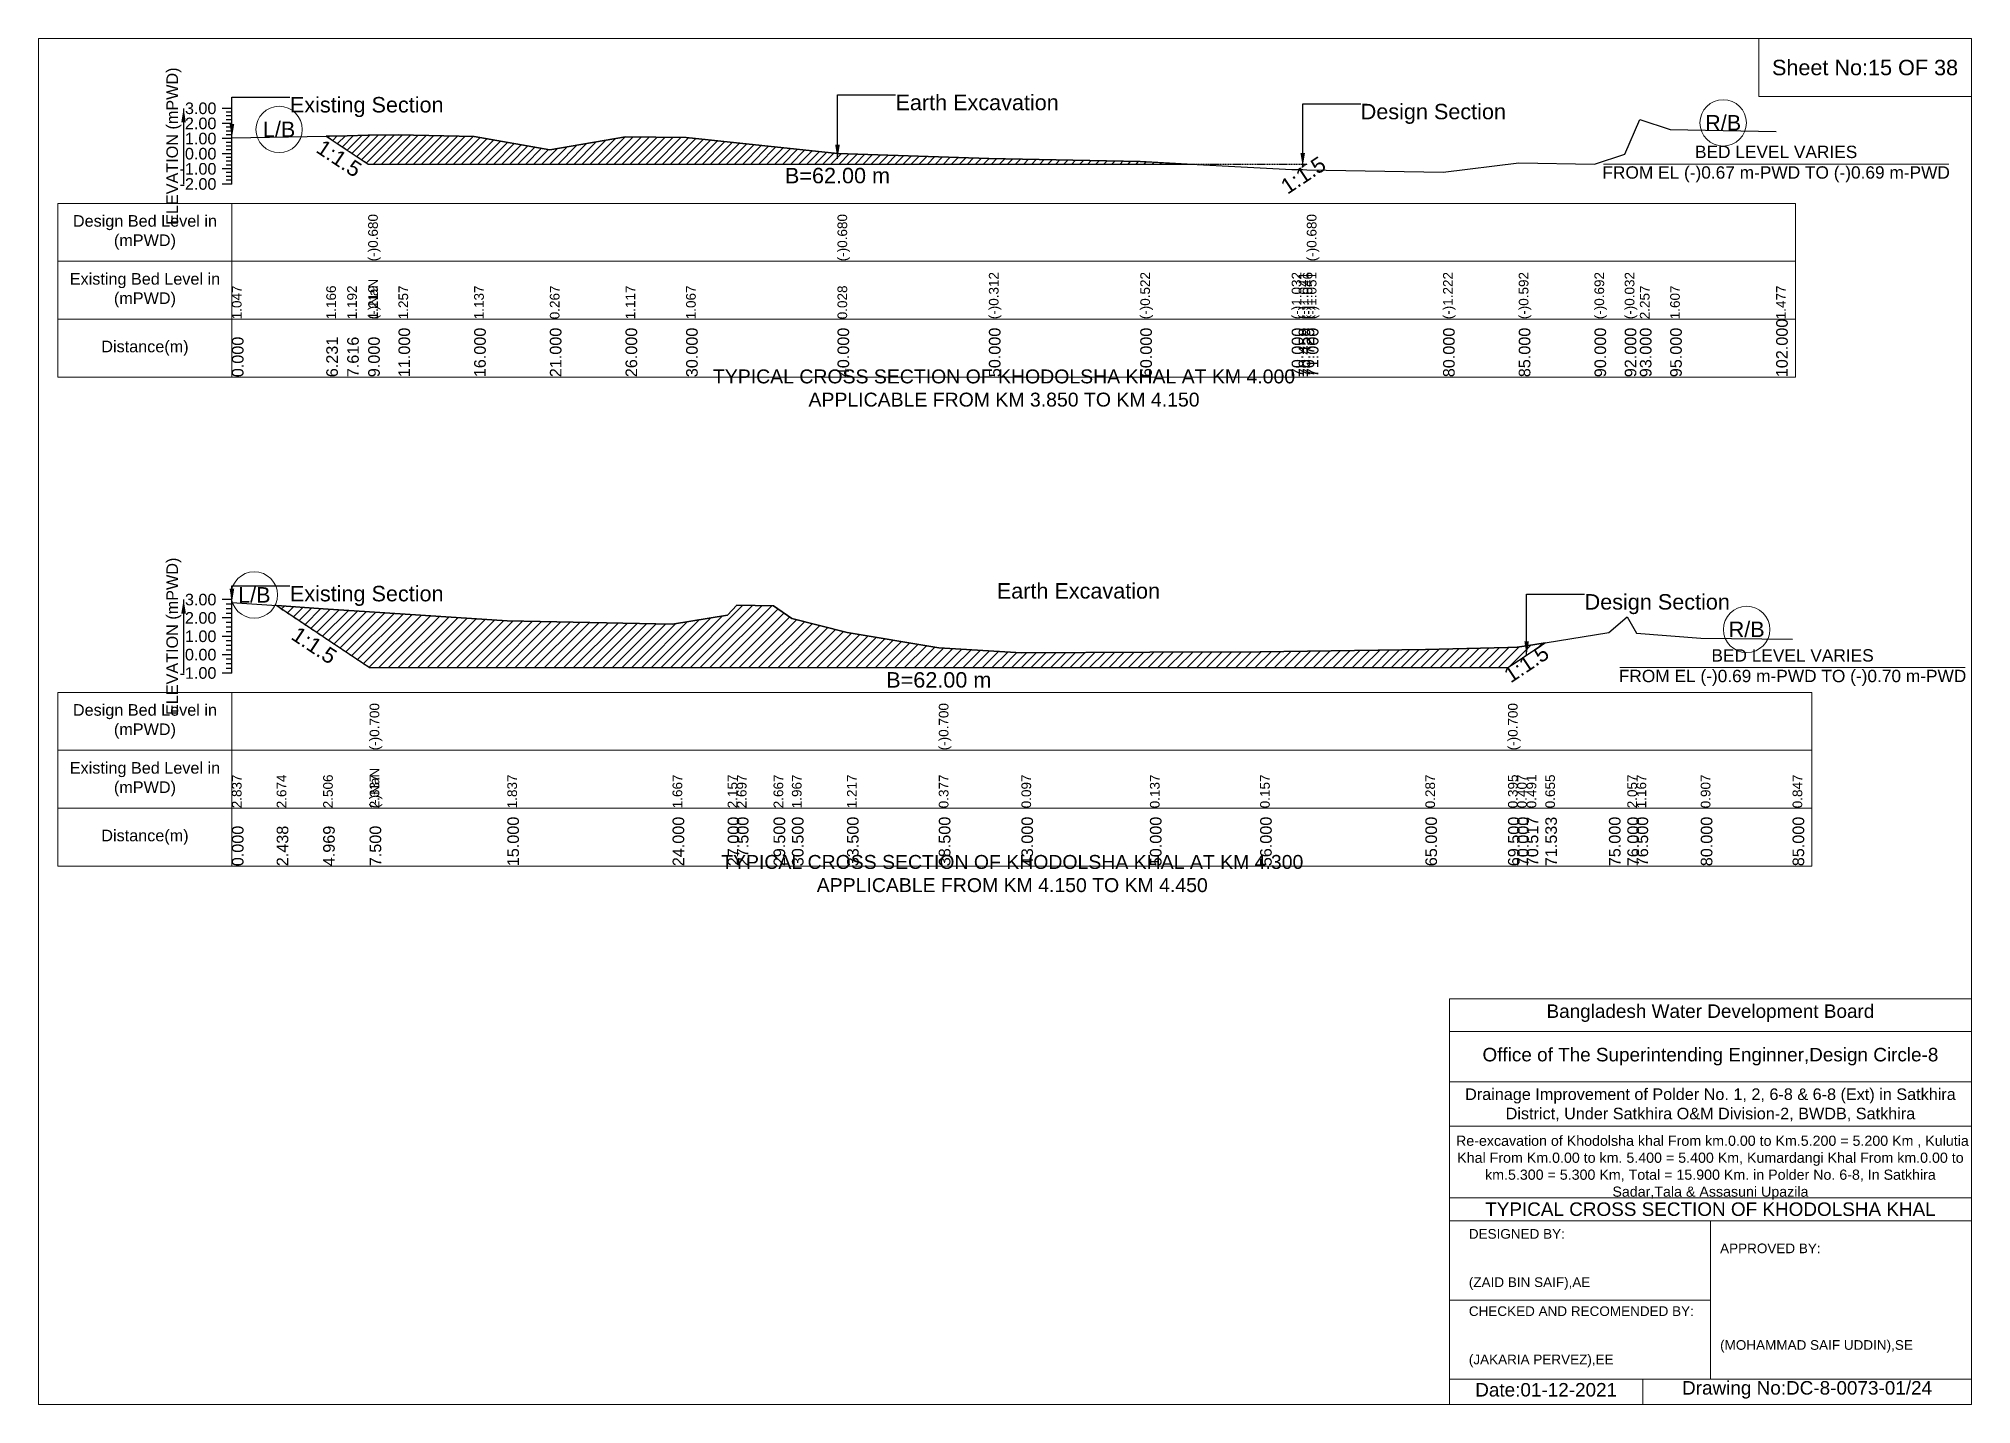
# Model space of a CAD drawing. Header units: inches. Extents: x 93000 to 476000, y -4242 to 0.
# Drawn here: x 240000 to 246000, y -4242 to 0 of the extents above; entities that cross this region are included whole.
import ezdxf

# ---------------------------------------------------------------- set-up
doc = ezdxf.new("R2010")
doc.units = ezdxf.units.IN
doc.header["$LTSCALE"] = 7
doc.header["$MEASUREMENT"] = 0
doc.linetypes.add('DASHED', pattern=[0.75, 0.5, -0.25])
for name, color, linetype, lineweight in [('Cross section Data Border', 7, 'Continuous', 9), ('Cross Section Labels', 7, 'Continuous', 9), ('Design_Bed_Level for Xsection', 7, 'DASHED', 25), ('Existing_Bed_Level for Xsection', 7, 'Continuous', 25), ('Long Section Labels', 7, 'Continuous', 9)]:
    doc.layers.add(name, color=color, linetype=linetype, lineweight=lineweight)
doc.styles.get("Standard").update_dxf_attribs({"font": 'arial.ttf'})
doc.dimstyles.get("Standard").update_dxf_attribs({"dimtxt": 0.18, "dimasz": 0.18, "dimexe": 0.18, "dimexo": 0.0625, "dimgap": 0.09, "dimtad": 0, "dimtih": 1, "dimtoh": 1, "dimdec": 4, "dimzin": 0, "dimdsep": 46, "dimtxsty": 'Standard', "dimcen": 0.09, "dimadec": 0, "dimazin": 0, "dimtfac": 1, "dimtdec": 4, "dimtofl": 0, "dimtmove": 0, "dimatfit": 3, "dimfxl": 1, "dimtolj": 1, "dimtzin": 0, "dimarcsym": 0})

msp = doc.modelspace()

# ---------------------------------------------------------------- texts
at = {"layer": 'Cross section Data Border', "attachment_point": 5}
for s, insert, char_height in [('Sheet No:15 OF 38', (245670, -90), 48), ('Bangladesh Water Development Board', (245190, -3027), 42), ('Office of The Superintending Enginner,Design Circle-8', (245190, -3162), 42)]:
    msp.add_mtext(s, dxfattribs=dict(at, insert=insert, char_height=char_height))
at = {"layer": 'Cross section Data Border'}
for s, insert, char_height, width, attachment_point in [('Design Bed Level in (mPWD)', (240330, -601.6), 36, 480, 5), ('Existing Bed Level in (mPWD)', (240330, -781.6), 36, 480, 5), ('Distance(m)', (240330, -961.6), 36, 480, 5), ('Design Bed Level in (mPWD)', (240330, -2120.5), 36, 480, 5), ('Existing Bed Level in (mPWD)', (240330, -2300.5), 36, 480, 5), ('Distance(m)', (240330, -2480.5), 36, 480, 5), ('Drainage Improvement of Polder No. 1, 2, 6-8 & 6-8 (Ext) in Satkhira District, Under Satkhira O&M Division-2, BWDB, Satkhira', (245190, -3312), 36, 1680, 5), (' Re-excavation of Khodolsha khal From km.0.00 to Km.5.200 = 5.200 Km , Kulutia Khal From Km.0.00 to km. 5.400 = 5.400 Km, Kumardangi Khal From km.0.00 to km.5.300 = 5.300 Km, Total = 15.900 Km. in Polder No. 6-8, In Satkhira Sadar,Tala & Assasuni Upazila', (245190, -3507), 31.6143, 1620, 5), ('TYPICAL CROSS SECTION OF KHODOLSHA KHAL', (245190, -3636), 42, 1680, 5), ('DESIGNED BY:^J^J^J(ZAID BIN SAIF),AE', (244440, -3792), 30, 840, 4), ('APPROVED BY:^J^J^J^J^J^J(MOHAMMAD SAIF UDDIN),SE', (245220, -3912), 30, 840, 4), ('CHECKED AND RECOMENDED BY:^J^J^J(JAKARIA PERVEZ),EE', (244440, -4032), 30, 840, 4), ('Date:01-12-2021', (244680, -4197), 42, 840, 5), ('Drawing No:DC-8-0073-01/24', (245490, -4197), 42, 1320, 5)]:
    msp.add_mtext(s, dxfattribs=dict(at, insert=insert, char_height=char_height, width=width, attachment_point=attachment_point))
at = {"layer": 'Cross Section Labels'}
for s, insert, char_height, attachment_point in [('Existing Section', (240780, -181.3), 48, 1), ('Earth Excavation', (242660, -174.3), 48, 1), ('Design Section', (244104.3, -202.5), 48, 1), ('R/B', (245229.5, -261.6), 48, 5), ('L/B', (240746.4, -282.1), 48, 5), ('BED LEVEL VARIES ^JFROM EL (-)0.67 m-PWD TO (-)0.69 m-PWD', (245394, -389.5), 38.4, 5), ('B=62.00 m', (242480, -401.3), 48, 2), ('TYPICAL CROSS SECTION OF KHODOLSHA KHAL AT KM 4.000^JAPPLICABLE FROM KM 3.850 TO KM 4.150', (242997, -1085.5), 43.2, 5), ('L/B', (240669.5, -1728), 48, 5), ('Existing Section', (240780, -1699.8), 48, 1), ('Earth Excavation', (242974.5, -1691.2), 48, 1), ('Design Section', (244799.4, -1725.4), 48, 1), ('R/B', (245302.5, -1835), 48, 5), ('BED LEVEL VARIES ^JFROM EL (-)0.69 m-PWD TO (-)0.70 m-PWD', (245445, -1953.4), 38.4, 5), ('B=62.00 m', (242794.5, -1967.7), 48, 2), ('TYPICAL CROSS SECTION OF KHODOLSHA KHAL AT KM 4.300^JAPPLICABLE FROM KM 4.150 TO KM 4.450', (243022.5, -2593.5), 43.2, 5)]:
    msp.add_mtext(s, dxfattribs=dict(at, insert=insert, char_height=char_height, attachment_point=attachment_point))
at = {"layer": 'Cross Section Labels', "char_height": 48, "attachment_point": 2}
for insert, rotation in [((240946.2, -352), 326.30993), ((243912.5, -403.9), 33.69007), ((240869, -1864.4), 326.30993), ((244605.2, -1921.9), 33.69007)]:
    msp.add_mtext('1:1.5', dxfattribs=dict(at, insert=insert, rotation=rotation))
at = {"layer": 'Existing_Bed_Level for Xsection', "char_height": 36, "attachment_point": 5, "rotation": 90}
for insert in [(240420, -334.1), (240420, -1856.5)]:
    msp.add_mtext('ELEVATION (mPWD)', dxfattribs=dict(at, insert=insert))
at = {"layer": 'Existing_Bed_Level for Xsection', "char_height": 36, "attachment_point": 6}
for s, insert in [('3.00', (240552, -216.6)), ('2.00', (240552, -263.6)), ('1.00', (240552, -310.6)), ('0.00', (240552, -357.6)), ('-1.00', (240552, -404.6)), ('-2.00', (240552, -451.6)), ('3.00', (240552, -1742.5)), ('2.00', (240552, -1799.5)), ('1.00', (240552, -1856.5)), ('0.00', (240552, -1913.5)), ('-1.00', (240552, -1970.5))]:
    msp.add_mtext(s, dxfattribs=dict(at, insert=insert))
at = {"layer": 'Long Section Labels', "attachment_point": 1, "rotation": 90}
for s, insert, char_height in [('(-)0.680', (241023, -691.6), 30), ('(-)0.680', (242480, -691.6), 30), ('(-)0.680', (243937, -691.6), 30), ('1.047', (240600, -871.6), 30), ('1.166', (240892.9, -871.6), 30), ('1.192', (240957.9, -871.6), 30), ('(-)NaN', (241023, -871.6), 30), ('(-)NaN', (241023, -871.6), 30), ('1.219', (241023, -871.6), 30), ('1.219', (241023, -871.6), 30), ('1.257', (241117, -871.6), 30), ('1.137', (241352, -871.6), 30), ('0.267', (241587, -871.6), 30), ('1.117', (241822, -871.6), 30), ('1.067', (242010, -871.6), 30), ('0.028', (242480, -871.6), 30), ('0.028', (242480, -871.6), 30), ('0.028', (242480, -871.6), 30), ('(-)0.312', (242950, -871.6), 30), ('(-)0.522', (243420, -871.6), 30), ('(-)1.032', (243890, -871.6), 30), ('(-)1.041', (243911.6, -871.6), 30), ('(-)1.046', (243924.3, -871.6), 30), ('(-)1.051', (243937, -871.6), 30), ('(-)1.051', (243937, -871.6), 30), ('(-)1.222', (244360, -871.6), 30), ('(-)0.592', (244595, -871.6), 30), ('(-)0.692', (244830, -871.6), 30), ('(-)0.032', (244924, -871.6), 30), ('2.257', (244971, -871.6), 30), ('1.607', (245065, -871.6), 30), ('1.477', (245394, -871.6), 30), ('11.000', (241117, -1051.6), 36), ('16.000', (241352, -1051.6), 36), ('21.000', (241587, -1051.6), 36), ('26.000', (241822, -1051.6), 36), ('30.000', (242010, -1051.6), 36), ('40.000', (242480, -1051.6), 36), ('40.000', (242480, -1051.6), 36), ('40.000', (242480, -1051.6), 36), ('50.000', (242950, -1051.6), 36), ('60.000', (243420, -1051.6), 36), ('70.000', (243890, -1051.6), 36), ('71.000', (243937, -1051.6), 36), ('71.000', (243937, -1051.6), 36), ('71.000', (243937, -1051.6), 36), ('80.000', (244360, -1051.6), 36), ('85.000', (244595, -1051.6), 36), ('90.000', (244830, -1051.6), 36), ('92.000', (244924, -1051.6), 36), ('93.000', (244971, -1051.6), 36), ('95.000', (245065, -1051.6), 36), ('102.000', (245394, -1051.6), 36), ('0.000', (240600, -1051.6), 36), ('6.231', (240892.9, -1051.6), 36), ('7.616', (240957.9, -1051.6), 36), ('9.000', (241023, -1051.6), 36), ('9.000', (241023, -1051.6), 36), ('9.000', (241023, -1051.6), 36), ('70.459', (243911.6, -1051.6), 36), ('70.729', (243924.3, -1051.6), 36), ('(-)0.700', (241027.5, -2210.5), 30), ('(-)0.700', (242794.5, -2210.5), 30), ('(-)0.700', (244561.5, -2210.5), 30), ('(-)NaN', (241027.5, -2390.5), 30), ('(-)NaN', (241027.5, -2390.5), 30), ('2.837', (240600, -2390.5), 30), ('2.674', (240739, -2390.5), 30), ('2.506', (240883.2, -2390.5), 30), ('2.337', (241027.5, -2390.5), 30), ('2.337', (241027.5, -2390.5), 30), ('1.837', (241455, -2390.5), 30), ('1.667', (241968, -2390.5), 30), ('2.157', (242139, -2390.5), 30), ('2.697', (242167.5, -2390.5), 30), ('2.667', (242281.5, -2390.5), 30), ('1.967', (242338.5, -2390.5), 30), ('1.217', (242509.5, -2390.5), 30), ('1.217', (242509.5, -2390.5), 30), ('0.377', (242794.5, -2390.5), 30), ('0.377', (242794.5, -2390.5), 30), ('0.097', (243051, -2390.5), 30), ('0.137', (243450, -2390.5), 30), ('0.157', (243792, -2390.5), 30), ('0.287', (244305, -2390.5), 30), ('0.395', (244561.5, -2390.5), 30), ('0.395', (244561.5, -2390.5), 30), ('0.395', (244561.5, -2390.5), 30), ('0.407', (244590, -2390.5), 30), ('0.491', (244619.4, -2390.5), 30), ('0.655', (244677.4, -2390.5), 30), ('2.057', (244932, -2390.5), 30), ('1.167', (244960.5, -2390.5), 30), ('0.907', (245160, -2390.5), 30), ('0.847', (245445, -2390.5), 30), ('0.000', (240600, -2570.5), 36), ('2.438', (240739, -2570.5), 36), ('4.969', (240883.2, -2570.5), 36), ('7.500', (241027.5, -2570.5), 36), ('7.500', (241027.5, -2570.5), 36), ('7.500', (241027.5, -2570.5), 36), ('15.000', (241455, -2570.5), 36), ('24.000', (241968, -2570.5), 36), ('27.000', (242139, -2570.5), 36), ('27.500', (242167.5, -2570.5), 36), ('29.500', (242281.5, -2570.5), 36), ('30.500', (242338.5, -2570.5), 36), ('33.500', (242509.5, -2570.5), 36), ('38.500', (242794.5, -2570.5), 36), ('38.500', (242794.5, -2570.5), 36), ('38.500', (242794.5, -2570.5), 36), ('43.000', (243051, -2570.5), 36), ('50.000', (243450, -2570.5), 36), ('56.000', (243792, -2570.5), 36), ('65.000', (244305, -2570.5), 36), ('69.500', (244561.5, -2570.5), 36), ('69.500', (244561.5, -2570.5), 36), ('69.500', (244561.5, -2570.5), 36), ('70.000', (244590, -2570.5), 36), ('70.517', (244619.4, -2570.5), 36), ('71.533', (244677.4, -2570.5), 36), ('75.000', (244875, -2570.5), 36), ('76.000', (244932, -2570.5), 36), ('76.500', (244960.5, -2570.5), 36), ('80.000', (245160, -2570.5), 36), ('85.000', (245445, -2570.5), 36)]:
    msp.add_mtext(s, dxfattribs=dict(at, insert=insert, char_height=char_height))

# ---------------------------------------------------------------- hatches: boundary and pattern name
at = {"layer": 'Existing_Bed_Level for Xsection'}
h = msp.add_hatch(dxfattribs=at)
h.set_pattern_fill('ANSI31', color=256, scale=141, style=0)
h.paths.add_polyline_path([(240892.9, -302.8), (240957.9, -346.1), (241023, -389.5), (241117, -389.5), (241352, -389.5), (241587, -389.5), (241822, -389.5), (242010, -389.5), (242480, -389.5), (242950, -389.5), (243420, -389.5), (243565.6, -389.5), (243420, -382.1), (242950, -372.2), (242480, -356.3), (242010, -307.4), (241822, -305.1), (241587, -345), (241352, -304.1), (241117, -298.5), (241023, -300.3), (240957.9, -301.5)])
h = msp.add_hatch(dxfattribs=at)
h.set_pattern_fill('ANSI31', color=256, scale=171, style=0)
h.paths.add_polyline_path([(240739, -1761.1), (240883.2, -1857.3), (241027.5, -1953.4), (241455, -1953.4), (241968, -1953.4), (242139, -1953.4), (242167.5, -1953.4), (242281.5, -1953.4), (242338.5, -1953.4), (242509.5, -1953.4), (242794.5, -1953.4), (243051, -1953.4), (243450, -1953.4), (243792, -1953.4), (244305, -1953.4), (244561.5, -1953.4), (244590, -1934.4), (244619.4, -1914.8), (244677.4, -1876.2), (244619.4, -1885.6), (244590, -1890.3), (244561.5, -1891), (244305, -1897.2), (243792, -1904.6), (243450, -1905.7), (243051, -1908), (242794.5, -1892), (242509.5, -1844.2), (242338.5, -1801.4), (242281.5, -1761.5), (242167.5, -1759.8), (242139, -1790.6), (241968, -1818.5), (241455, -1808.8), (241027.5, -1780.3), (240883.2, -1770.7)])

# ---------------------------------------------------------------- linework, layer by layer
at = {"layer": 'Cross section Data Border'}
for points in [[(240000, 0), (246000, 0), (246000, -4242), (240000, -4242)], [(245340, 0), (246000, 0), (246000, -180), (245340, -180)], [(240060, -511.6), (245454, -511.6), (245454, -1051.6), (240060, -1051.6)], [(240060, -2030.5), (245505, -2030.5), (245505, -2570.5), (240060, -2570.5)]]:
    msp.add_lwpolyline(points, close=True, dxfattribs=at)
for points in [[(240600, -511.6), (240600, -1051.6)], [(240060, -691.6), (245454, -691.6)], [(240060, -871.6), (245454, -871.6)], [(240600, -2030.5), (240600, -2570.5)], [(240060, -2210.5), (245505, -2210.5)], [(240060, -2390.5), (245505, -2390.5)], [(244380, -4242), (244380, -2982), (246000, -2982)], [(244380, -3084), (246000, -3084)], [(244380, -3240), (246000, -3240)], [(244380, -3378), (246000, -3378)], [(244380, -3600), (246000, -3600)], [(244380, -3672), (246000, -3672)], [(245190, -3672), (245190, -4164)], [(244380, -3918), (245190, -3918)], [(244380, -4164), (246000, -4164)], [(244980, -4164), (244980, -4242)]]:
    msp.add_lwpolyline(points, dxfattribs=at)
at = {"layer": 'Cross Section Labels'}
for points in [[(244858.2, -389.5), (245929.8, -389.5)], [(244909.2, -1953.4), (245980.8, -1953.4)]]:
    msp.add_lwpolyline(points, dxfattribs=at)
for centre in [(240746.4, -282.1), (245229.5, -261.6), (240669.5, -1728), (245302.5, -1835)]:
    msp.add_circle(centre, 72, dxfattribs=at)
at = {"layer": 'Design_Bed_Level for Xsection'}
for points in [[(240892.9, -302.8), (240957.9, -346.1), (241023, -389.5), (242480, -389.5), (243937, -389.5), (243924.3, -398), (243911.6, -406.5)], [(240739, -1761.1), (240883.2, -1857.3), (241027.5, -1953.4), (242794.5, -1953.4), (244561.5, -1953.4), (244619.4, -1914.8), (244677.4, -1876.2)]]:
    msp.add_lwpolyline(points, dxfattribs=at)
at = {"layer": 'Existing_Bed_Level for Xsection'}
for points in [[(240600, -216.6), (240570, -216.6)], [(240600, -228.3), (240582, -228.3)], [(240600, -451.6), (240600, -404.6), (240600, -357.6), (240600, -310.6), (240600, -263.6), (240600, -216.6)], [(240600, -263.6), (240570, -263.6)], [(240600, -240.1), (240582, -240.1)], [(240600, -251.8), (240582, -251.8)], [(240600, -275.3), (240582, -275.3)], [(240600, -287.1), (240582, -287.1)], [(240600, -298.8), (240582, -298.8)], [(240600, -308.4), (240892.9, -302.8), (240957.9, -301.5), (241023, -300.3), (241023, -300.3), (241117, -298.5), (241352, -304.1), (241587, -345), (241822, -305.1), (242010, -307.4), (242480, -356.3), (242480, -356.3), (242950, -372.2), (243420, -382.1), (243890, -406.1), (243911.6, -406.5), (243924.3, -406.7), (243937, -407), (243937, -407), (244360, -415), (244595, -385.4), (244830, -390.1), (244924, -359.1), (244971, -251.5), (245065, -282), (245394, -288.1)], [(240600, -310.6), (240570, -310.6)], [(240600, -357.6), (240570, -357.6)], [(240600, -322.3), (240582, -322.3)], [(240600, -334.1), (240582, -334.1)], [(240600, -345.8), (240582, -345.8)], [(240600, -404.6), (240570, -404.6)], [(240600, -369.3), (240582, -369.3)], [(240600, -381.1), (240582, -381.1)], [(240600, -392.8), (240582, -392.8)], [(240600, -416.3), (240582, -416.3)], [(240600, -451.6), (240570, -451.6)], [(240600, -428.1), (240582, -428.1)], [(240600, -439.8), (240582, -439.8)], [(240600, -1742.5), (240570, -1742.5)], [(240600, -1799.5), (240570, -1799.5)], [(240600, -1756.8), (240582, -1756.8)], [(240600, -1771), (240582, -1771)], [(240600, -1785.3), (240582, -1785.3)], [(240600, -1970.5), (240600, -1913.5), (240600, -1856.5), (240600, -1799.5), (240600, -1742.5)], [(240600, -1751.8), (240739, -1761.1), (240883.2, -1770.7), (241027.5, -1780.3), (241027.5, -1780.3), (241455, -1808.8), (241968, -1818.5), (242139, -1790.6), (242167.5, -1759.8), (242281.5, -1761.5), (242338.5, -1801.4), (242509.5, -1844.2), (242794.5, -1892), (242794.5, -1892), (243051, -1908), (243450, -1905.7), (243792, -1904.6), (244305, -1897.2), (244561.5, -1891), (244561.5, -1891), (244590, -1890.3), (244619.4, -1885.6), (244677.4, -1876.2), (244875, -1844.2), (244932, -1796.3), (244960.5, -1847), (245160, -1861.8), (245445, -1865.2)], [(240600, -1856.5), (240570, -1856.5)], [(240600, -1813.8), (240582, -1813.8)], [(240600, -1828), (240582, -1828)], [(240600, -1842.3), (240582, -1842.3)], [(240600, -1913.5), (240570, -1913.5)], [(240600, -1870.8), (240582, -1870.8)], [(240600, -1885), (240582, -1885)], [(240600, -1899.3), (240582, -1899.3)], [(240600, -1970.5), (240570, -1970.5)], [(240600, -1927.8), (240582, -1927.8)], [(240600, -1942), (240582, -1942)], [(240600, -1956.3), (240582, -1956.3)]]:
    msp.add_lwpolyline(points, dxfattribs=at)
for points in [[(240892.9, -302.8), (240957.9, -346.1), (241023, -389.5), (241023, -389.5), (241117, -389.5), (241352, -389.5), (241587, -389.5), (241822, -389.5), (242010, -389.5), (242480, -389.5), (242480, -389.5), (242950, -389.5), (243420, -389.5), (243565.6, -389.5), (243420, -382.1), (242950, -372.2), (242480, -356.3), (242480, -356.3), (242010, -307.4), (241822, -305.1), (241587, -345), (241352, -304.1), (241117, -298.5), (241023, -300.3), (241023, -300.3), (240957.9, -301.5)], [(240739, -1761.1), (240883.2, -1857.3), (241027.5, -1953.4), (241027.5, -1953.4), (241455, -1953.4), (241968, -1953.4), (242139, -1953.4), (242167.5, -1953.4), (242281.5, -1953.4), (242338.5, -1953.4), (242509.5, -1953.4), (242794.5, -1953.4), (242794.5, -1953.4), (243051, -1953.4), (243450, -1953.4), (243792, -1953.4), (244305, -1953.4), (244561.5, -1953.4), (244561.5, -1953.4), (244590, -1934.4), (244619.4, -1914.8), (244677.4, -1876.2), (244677.4, -1876.2), (244677.4, -1876.2), (244619.4, -1885.6), (244590, -1890.3), (244561.5, -1891), (244561.5, -1891), (244305, -1897.2), (243792, -1904.6), (243450, -1905.7), (243051, -1908), (242794.5, -1892), (242794.5, -1892), (242509.5, -1844.2), (242338.5, -1801.4), (242281.5, -1761.5), (242167.5, -1759.8), (242139, -1790.6), (241968, -1818.5), (241455, -1808.8), (241027.5, -1780.3), (241027.5, -1780.3), (240883.2, -1770.7)]]:
    msp.add_lwpolyline(points, close=True, dxfattribs=at)

msp.set_redraw_order([(e.dxf.handle, doc.entitydb.next_handle()) for e in msp.query("TEXT MTEXT ATTDEF DIMENSION ARC_DIMENSION")])  # texts and dimensions are drawn at this point

# ---------------------------------------------------------------- leaders
at = {"layer": 'Cross Section Labels', "annotation_type": 0, "has_hookline": 1, "hookline_direction": 0}
for points, text_width in [([(242480, -372.9), (242480, -174.3), (242659.9, -174.3)], 497), ([(240600, -308.4), (240600, -181.3), (240779.9, -181.3)], 467.2), ([(243924.3, -398), (243924.3, -202.5), (244104.2, -202.5)], 441.2), ([(240600, -1751.8), (240600, -1699.8), (240779.9, -1699.8)], 467.2), ([(244619.4, -1914.8), (244619.4, -1725.4), (244799.4, -1725.4)], 441.2)]:
    msp.add_leader(points, dimstyle='Standard', override={"dimasz": 43.2}, dxfattribs=dict(at, text_width=text_width))
at = {"layer": 'Existing_Bed_Level for Xsection'}
for points in [[(240450, -216.6), (240450, -451.6)], [(240450, -1742.5), (240450, -1970.5)]]:
    msp.add_leader(points, dimstyle='Standard', override={"dimasz": 43.2}, dxfattribs=at)

doc.saveas('drawing.dxf')
